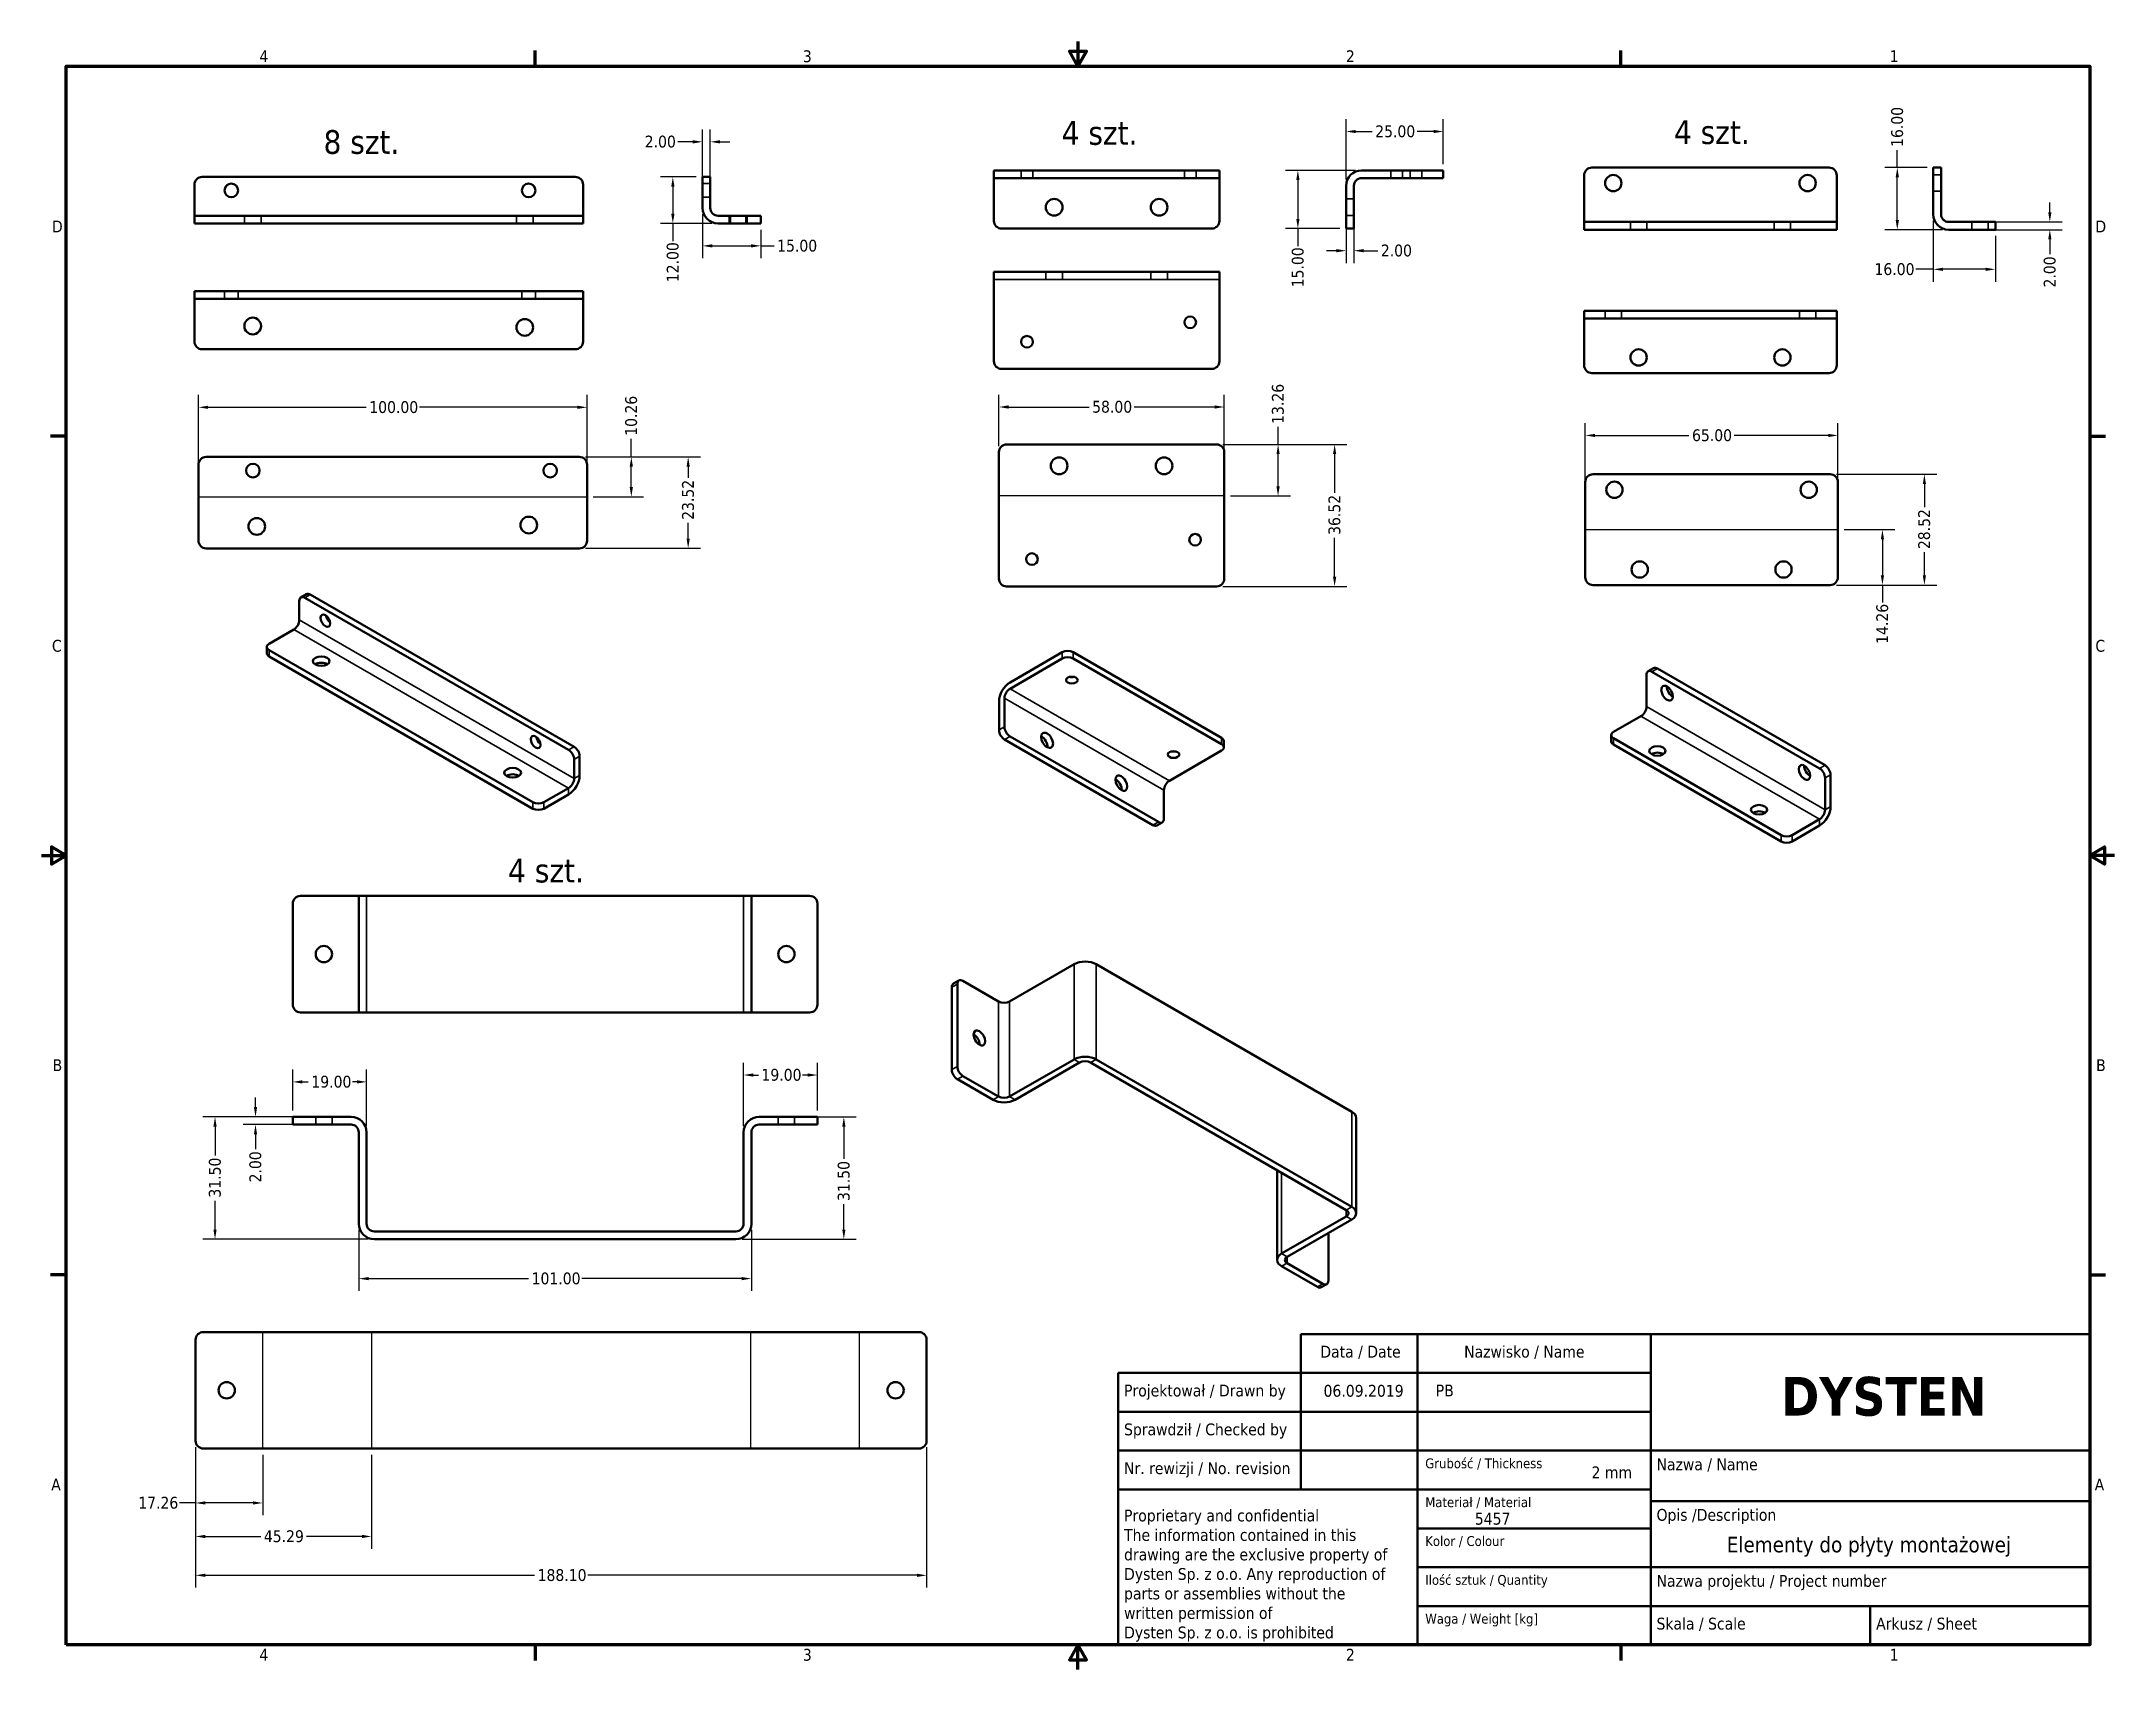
# Model space of a CAD drawing. Header units: millimetres. Extents: x 13 to 546, y 6 to 425.
import ezdxf
from ezdxf.enums import TextEntityAlignment as Align

# ---------------------------------------------------------------- set-up
doc = ezdxf.new("R2010")
doc.units = ezdxf.units.MM
for name, color, linetype, lineweight in [('Linia środkowa zgięcia (ANSI)', 7, 'Continuous', 25), ('Obramowanie (ANSI)', 7, 'Continuous', 70), ('Symbol (ANSI)', 7, 'Continuous', 25), ('Tytuł (ANSI)', 7, 'Continuous', 50), ('Ukryty (ANSI)', 7, 'Continuous', 35), ('Widoczne (ANSI)', 7, 'Continuous', 50), ('Widoczne wąskie (ANSI)', 7, 'Continuous', 35), ('Wymiar (ANSI)', 7, 'Continuous', 25)]:
    doc.layers.add(name, color=color, linetype=linetype, lineweight=lineweight)
doc.styles.add('Styl tekstu42', font='tahoma.ttf')
doc.styles.add('Tekst notatki (ANSI)', font='tahoma.ttf')
doc.dimstyles.new('Domyślne - mm (ANSI)', dxfattribs={"dimtxt": 3.048, "dimasz": 2.5, "dimexe": 3.175, "dimexo": 1.6002, "dimgap": 0.8, "dimtad": 0, "dimtoh": 1, "dimrnd": 1e-08, "dimzin": 4, "dimdsep": 46, "dimtxsty": 'Tekst notatki (ANSI)', "dimcen": 0.09, "dimdle": 10, "dimclrd": 256, "dimclre": 256, "dimclrt": 256, "dimadec": 1, "dimazin": 1, "dimtfac": 1, "dimtofl": 0, "dimtmove": 0, "dimatfit": 3, "dimfxl": 1, "dimtolj": 1, "dimtzin": 4, "dimlwd": -1, "dimlwe": -1, "dimarcsym": 0})

msp = doc.modelspace()

# ---------------------------------------------------------------- texts
at = {"layer": 'Symbol (ANSI)', "char_height": 6.1, "width": 20.01532, "attachment_point": 1, "style": 'Tekst notatki (ANSI)'}
for s, insert in [('\\fTahoma|b0|i0;\\H6.1000;8 szt.', (85.285, 402.613)), ('\\fTahoma|b0|i0;\\H6.1000;4 szt.', (275.198, 404.945)), ('\\fTahoma|b0|i0;\\H6.1000;4 szt.', (432.743, 405.146)), ('\\fTahoma|b0|i0;\\H6.1000;4 szt.', (132.773, 215.067))]:
    msp.add_mtext(s, dxfattribs=dict(at, insert=insert))

# ---------------------------------------------------------------- blocks, each defined once
blk = doc.blocks.new('Ramki Default Border')
at = {"layer": 'Obramowanie (ANSI)'}
for p, q in [((139.7, 419.1), (139.7, 423.16)), ((419.1, 419.1), (419.1, 423.16)), ((19.05, 323.85), (14.99, 323.85)), ((539.75, 323.85), (543.81, 323.85)), ((19.05, 107.95), (14.99, 107.95)), ((539.75, 107.95), (543.81, 107.95)), ((139.7, 12.7), (139.7, 8.64)), ((419.1, 12.7), (419.1, 8.64))]:
    blk.add_line(p, q, dxfattribs=at)
at = {"layer": 'Obramowanie (ANSI)', "flags": 128}
for points in [[(279.4, 425.45), (279.4, 419.1), (277.2, 422.91), (281.6, 422.91), (279.4, 419.1)], [(19.05, 12.7), (19.05, 419.1), (539.75, 419.1), (539.75, 12.7), (19.05, 12.7)], [(12.7, 215.9), (19.05, 215.9), (15.24, 218.1), (15.24, 213.7), (19.05, 215.9)], [(546.1, 215.9), (539.75, 215.9), (543.56, 218.1), (543.56, 213.7), (539.75, 215.9)], [(279.4, 6.35), (279.4, 12.7), (277.2, 8.89), (281.6, 8.89), (279.4, 12.7)]]:
    blk.add_lwpolyline(points, dxfattribs=at)
at = {"layer": 'Obramowanie (ANSI)', "char_height": 3.05, "attachment_point": 7, "style": 'Tekst notatki (ANSI)'}
for s, insert in [('4', (68.79, 420.12)), ('3', (208.6, 420.05)), ('2', (348.33, 420.12)), ('1', (488.26, 420.12)), ('D', (15.39, 376.3)), ('D', (541.17, 376.3)), ('C', (15.39, 268.3)), ('C', (541.17, 268.3)), ('B', (15.58, 160.4)), ('B', (541.36, 160.4)), ('A', (15.21, 52.45)), ('A', (540.99, 52.45)), ('4', (68.79, 8.64)), ('3', (208.6, 8.57)), ('2', (348.33, 8.64)), ('1', (488.26, 8.64))]:
    blk.add_mtext(s, dxfattribs=dict(at, insert=insert))
blk = doc.blocks.new('Tabelki rysunkowe Tabelka new')
at = {"layer": 'Tytuł (ANSI)'}
for p, q in [((529, 115), (326, 115)), ((326, 115), (326, 109)), ((356, 115), (356, 35)), ((416, 115), (416, 35)), ((529, 115), (529, 35)), ((326, 109), (326, 75)), ((279, 35), (279, 105)), ((279, 105), (356, 105)), ((356, 105), (416, 105)), ((356, 95), (279, 95)), ((356, 95), (416, 95)), ((356, 85), (279, 85)), ((356, 85), (416, 85)), ((416, 85), (529, 85)), ((356, 75), (279, 75)), ((356, 75), (416, 75)), ((416, 72), (529, 72)), ((356, 65), (416, 65)), ((356, 55), (416, 55)), ((416, 55), (529, 55)), ((356, 45), (416, 45)), ((416, 45), (529, 45)), ((472.5, 45), (472.5, 35)), ((529, 35), (279, 35))]:
    blk.add_line(p, q, dxfattribs=at)
at = {"layer": 'Tytuł (ANSI)', "style": 'Tekst notatki (ANSI)'}
for s, insert, char_height, attachment_point in [('Nazwisko / Name', (368, 112), 3.048, 1), ('Data / Date', (331, 112), 3.048, 1), ('Projektował / Drawn by', (280.5, 102), 3.048, 1), ('\\fTahoma|b1|i0;\\H10.0000;DYSTEN', (476, 104), 10, 2), ('Sprawdził / Checked by', (280.5, 92), 3.048, 1), ('Nr. rewizji / No. revision', (280.5, 82), 3.048, 1), ('\\fTahoma|b0|i0;\\H2.5400;Grubość / Thickness', (358, 83), 2.54, 1), ('Nazwa / Name', (417.5, 83), 3.048, 1), ('\\fTahoma|b0|i0;\\H2.5400;Materiał / Material', (358, 73), 2.54, 1), ('Opis /Description ', (417.5, 70), 3.048, 1), ('\\fTahoma|b0|i0;\\H2.5400;Kolor / Colour', (358, 63), 2.54, 1), ('\\fTahoma|b0|i0;\\H2.5400;Ilość sztuk / Quantity', (358, 53), 2.54, 1), ('Nazwa projektu / Project number', (417.5, 53), 3.048, 1), ('\\fTahoma|b0|i0;\\H2.5400;Waga / Weight [kg]', (358, 43), 2.54, 1), ('Skala / Scale', (417.5, 42), 3.048, 1), ('Arkusz / Sheet', (474, 42), 3.048, 1)]:
    blk.add_mtext(s, dxfattribs=dict(at, insert=insert, char_height=char_height, attachment_point=attachment_point))
at = {"layer": 'Tytuł (ANSI)', "insert": (280.5, 69.84), "char_height": 3.048, "attachment_point": 1, "line_spacing_factor": 0.987884, "style": 'Tekst notatki (ANSI)'}
blk.add_mtext('Proprietary and confidential\\PThe information contained in this\\Pdrawing are the exclusive property of\\PDysten Sp. z o.o. Any reproduction of\\Pparts or assemblies without the\\Pwritten permission of\\PDysten Sp. z o.o. is prohibited', dxfattribs=at)
at = {"layer": 'Tytuł (ANSI)'}
for tag, p, height, style in [('Data_001', (331.83, 98.89), 3.05, 'Tekst notatki (ANSI)'), ('Projektował_001', (360.69, 98.95), 3.05, 'Tekst notatki (ANSI)'), ('Grubość_materiału_001', (400.78, 77.89), 3.05, 'Tekst notatki (ANSI)'), ('Materiał_001', (370.75, 65.95), 3.05, 'Tekst notatki (ANSI)'), ('Nazwa_części_001', (435.59, 58.82), 4, 'Styl tekstu42')]:
    blk.add_attdef(tag, p, '', height=height, dxfattribs=dict(at, style=style))
at = {"layer": 'Tytuł (ANSI)', "style": 'Tekst notatki (ANSI)'}
for tag, p in [('kiedy_sprawdził', (332, 92)), ('Kto_zatwierdził', (361, 92)), ('Nr_części', (465.47, 80.14)), ('RAL', (395.29, 61)), ('Ilość_sztuk', (401, 51)), ('Nr_projektu', (499.73, 51)), ('Waga', (401, 41))]:
    blk.add_attdef(tag, text='', height=3.05, dxfattribs=at).set_placement(p, align=Align.TOP_LEFT)
blk = doc.blocks.new('*D5')
at = {"layer": 'Defpoints', "color": 0, "transparency": 16777216}
for p in [(175.15, 390.59), (182.79, 390.59), (186.79, 378.59)]:
    blk.add_point(p, dxfattribs=at)
at = {"layer": 'Wymiar (ANSI)', "transparency": 16777216}
for p, q in [((181.19, 390.59), (171.98, 390.59)), ((175.15, 388.09), (175.15, 381.09)), ((185.19, 378.59), (171.98, 378.59)), ((175.15, 378.59), (175.15, 374.07))]:
    blk.add_line(p, q, dxfattribs=at)
for points in [[(174.74, 388.09), (175.57, 388.09), (175.15, 390.59)], [(174.74, 381.09), (175.57, 381.09), (175.15, 378.59)]]:
    blk.add_solid(points, dxfattribs=at)
at = {"layer": 'Wymiar (ANSI)', "transparency": 16777216, "insert": (173.57, 363.48), "char_height": 3.048, "attachment_point": 1, "rotation": 90, "style": 'Tekst notatki (ANSI)'}
blk.add_mtext('\\A1;12.00', dxfattribs=at)
blk = doc.blocks.new('*D6')
at = {"layer": 'Defpoints', "color": 0, "transparency": 16777216}
for p in [(182.79, 382.59), (197.79, 378.59), (197.79, 372.83)]:
    blk.add_point(p, dxfattribs=at)
at = {"layer": 'Wymiar (ANSI)', "transparency": 16777216}
for p, q in [((182.79, 380.99), (182.79, 369.65)), ((197.79, 376.99), (197.79, 369.65)), ((185.29, 372.83), (195.29, 372.83)), ((197.79, 372.83), (201.19, 372.83))]:
    blk.add_line(p, q, dxfattribs=at)
for points in [[(185.29, 373.24), (185.29, 372.41), (182.79, 372.83)], [(195.29, 373.24), (195.29, 372.41), (197.79, 372.83)]]:
    blk.add_solid(points, dxfattribs=at)
at = {"layer": 'Wymiar (ANSI)', "transparency": 16777216, "insert": (201.99, 374.41), "char_height": 3.048, "attachment_point": 1, "style": 'Tekst notatki (ANSI)'}
blk.add_mtext('\\A1;15.00', dxfattribs=at)
blk = doc.blocks.new('*D7')
at = {"layer": 'Defpoints', "color": 0, "transparency": 16777216}
for p in [(184.79, 399.61), (182.79, 388.59), (184.79, 388.59)]:
    blk.add_point(p, dxfattribs=at)
at = {"layer": 'Wymiar (ANSI)', "transparency": 16777216}
for p, q in [((182.79, 390.19), (182.79, 402.79)), ((184.79, 390.19), (184.79, 402.79)), ((180.29, 399.61), (176.46, 399.61)), ((187.29, 399.61), (189.79, 399.61))]:
    blk.add_line(p, q, dxfattribs=at)
for points in [[(180.29, 400.03), (180.29, 399.19), (182.79, 399.61)], [(187.29, 400.03), (187.29, 399.19), (184.79, 399.61)]]:
    blk.add_solid(points, dxfattribs=at)
at = {"layer": 'Wymiar (ANSI)', "transparency": 16777216, "insert": (167.92, 401.2), "char_height": 3.048, "attachment_point": 1, "style": 'Tekst notatki (ANSI)'}
blk.add_mtext('\\A1;2.00', dxfattribs=at)
blk = doc.blocks.new('*D8')
at = {"layer": 'Defpoints', "color": 0, "transparency": 16777216}
for p in [(153.09, 331.27), (53.09, 305.97), (153.09, 305.97)]:
    blk.add_point(p, dxfattribs=at)
at = {"layer": 'Wymiar (ANSI)', "transparency": 16777216}
for p, q in [((53.09, 307.57), (53.09, 334.45)), ((55.59, 331.27), (96.25, 331.27)), ((150.59, 331.27), (109.93, 331.27)), ((153.09, 307.57), (153.09, 334.45))]:
    blk.add_line(p, q, dxfattribs=at)
for points in [[(55.59, 331.69), (55.59, 330.86), (53.09, 331.27)], [(150.59, 331.69), (150.59, 330.86), (153.09, 331.27)]]:
    blk.add_solid(points, dxfattribs=at)
at = {"layer": 'Wymiar (ANSI)', "transparency": 16777216, "insert": (97.05, 332.86), "char_height": 3.048, "attachment_point": 1, "style": 'Tekst notatki (ANSI)'}
blk.add_mtext('\\A1;100.00', dxfattribs=at)
blk = doc.blocks.new('*D9')
at = {"layer": 'Defpoints', "color": 0, "transparency": 16777216}
for p in [(151.09, 318.49), (151.09, 294.97), (179.09, 294.97)]:
    blk.add_point(p, dxfattribs=at)
at = {"layer": 'Wymiar (ANSI)', "transparency": 16777216}
for p, q in [((152.69, 318.49), (182.27, 318.49)), ((179.09, 315.99), (179.09, 313.11)), ((179.09, 297.47), (179.09, 301.5)), ((152.69, 294.97), (182.27, 294.97))]:
    blk.add_line(p, q, dxfattribs=at)
for points in [[(178.68, 315.99), (179.51, 315.99), (179.09, 318.49)], [(178.68, 297.47), (179.51, 297.47), (179.09, 294.97)]]:
    blk.add_solid(points, dxfattribs=at)
at = {"layer": 'Wymiar (ANSI)', "transparency": 16777216, "insert": (177.51, 302.3), "char_height": 3.048, "attachment_point": 1, "rotation": 90, "style": 'Tekst notatki (ANSI)'}
blk.add_mtext('\\A1;23.52', dxfattribs=at)
blk = doc.blocks.new('*D10')
at = {"layer": 'Defpoints', "color": 0, "transparency": 16777216}
for p in [(151.09, 318.49), (164.47, 318.49), (153.09, 308.23)]:
    blk.add_point(p, dxfattribs=at)
at = {"layer": 'Wymiar (ANSI)', "transparency": 16777216}
for p, q in [((164.47, 318.49), (164.47, 323.14)), ((152.69, 318.49), (167.64, 318.49)), ((164.47, 310.73), (164.47, 315.99)), ((154.69, 308.23), (167.64, 308.23))]:
    blk.add_line(p, q, dxfattribs=at)
for points in [[(164.05, 315.99), (164.88, 315.99), (164.47, 318.49)], [(164.05, 310.73), (164.88, 310.73), (164.47, 308.23)]]:
    blk.add_solid(points, dxfattribs=at)
at = {"layer": 'Wymiar (ANSI)', "transparency": 16777216, "insert": (162.88, 323.94), "char_height": 3.048, "attachment_point": 1, "rotation": 90, "style": 'Tekst notatki (ANSI)'}
blk.add_mtext('\\A1;10.26', dxfattribs=at)
blk = doc.blocks.new('*D11')
at = {"layer": 'Defpoints', "color": 0, "transparency": 16777216}
for p in [(317.04, 331.35), (259.04, 319.71), (317.04, 306.18)]:
    blk.add_point(p, dxfattribs=at)
at = {"layer": 'Wymiar (ANSI)', "transparency": 16777216}
for p, q in [((259.04, 321.31), (259.04, 334.52)), ((261.54, 331.35), (282.24, 331.35)), ((314.54, 331.35), (293.84, 331.35)), ((317.04, 307.78), (317.04, 334.52))]:
    blk.add_line(p, q, dxfattribs=at)
for points in [[(261.54, 331.77), (261.54, 330.93), (259.04, 331.35)], [(314.54, 331.77), (314.54, 330.93), (317.04, 331.35)]]:
    blk.add_solid(points, dxfattribs=at)
at = {"layer": 'Wymiar (ANSI)', "transparency": 16777216, "insert": (283.04, 332.94), "char_height": 3.048, "attachment_point": 1, "style": 'Tekst notatki (ANSI)'}
blk.add_mtext('\\A1;58.00', dxfattribs=at)
blk = doc.blocks.new('*D12')
at = {"layer": 'Defpoints', "color": 0, "transparency": 16777216}
for p in [(315.04, 321.71), (315.04, 285.18), (345.43, 285.18)]:
    blk.add_point(p, dxfattribs=at)
at = {"layer": 'Wymiar (ANSI)', "transparency": 16777216}
for p, q in [((316.64, 321.71), (348.6, 321.71)), ((345.43, 319.21), (345.43, 309.27)), ((345.43, 287.68), (345.43, 297.63)), ((316.64, 285.18), (348.6, 285.18))]:
    blk.add_line(p, q, dxfattribs=at)
for points in [[(345.01, 319.21), (345.85, 319.21), (345.43, 321.71)], [(345.01, 287.68), (345.85, 287.68), (345.43, 285.18)]]:
    blk.add_solid(points, dxfattribs=at)
at = {"layer": 'Wymiar (ANSI)', "transparency": 16777216, "insert": (343.84, 298.43), "char_height": 3.048, "attachment_point": 1, "rotation": 90, "style": 'Tekst notatki (ANSI)'}
blk.add_mtext('\\A1;36.52', dxfattribs=at)
blk = doc.blocks.new('*D13')
at = {"layer": 'Defpoints', "color": 0, "transparency": 16777216}
for p in [(315.04, 321.71), (317.04, 308.45), (330.88, 308.45)]:
    blk.add_point(p, dxfattribs=at)
at = {"layer": 'Wymiar (ANSI)', "transparency": 16777216}
for p, q in [((330.88, 321.71), (330.88, 326.21)), ((316.64, 321.71), (334.06, 321.71)), ((330.88, 310.95), (330.88, 319.21)), ((318.64, 308.45), (334.06, 308.45))]:
    blk.add_line(p, q, dxfattribs=at)
for points in [[(330.46, 319.21), (331.3, 319.21), (330.88, 321.71)], [(330.46, 310.95), (331.3, 310.95), (330.88, 308.45)]]:
    blk.add_solid(points, dxfattribs=at)
at = {"layer": 'Wymiar (ANSI)', "transparency": 16777216, "insert": (329.29, 327.01), "char_height": 3.048, "attachment_point": 1, "rotation": 90, "style": 'Tekst notatki (ANSI)'}
blk.add_mtext('\\A1;13.26', dxfattribs=at)
blk = doc.blocks.new('*D14')
at = {"layer": 'Defpoints', "color": 0, "transparency": 16777216}
for p in [(335.97, 392.27), (352.38, 392.27), (348.38, 377.27)]:
    blk.add_point(p, dxfattribs=at)
at = {"layer": 'Wymiar (ANSI)', "transparency": 16777216}
for p, q in [((350.78, 392.27), (332.8, 392.27)), ((335.97, 389.77), (335.97, 379.77)), ((346.78, 377.27), (332.8, 377.27)), ((335.97, 377.27), (335.97, 372.75))]:
    blk.add_line(p, q, dxfattribs=at)
for points in [[(335.56, 389.77), (336.39, 389.77), (335.97, 392.27)], [(335.56, 379.77), (336.39, 379.77), (335.97, 377.27)]]:
    blk.add_solid(points, dxfattribs=at)
at = {"layer": 'Wymiar (ANSI)', "transparency": 16777216, "insert": (334.39, 362.16), "char_height": 3.048, "attachment_point": 1, "rotation": 90, "style": 'Tekst notatki (ANSI)'}
blk.add_mtext('\\A1;15.00', dxfattribs=at)
blk = doc.blocks.new('*D15')
at = {"layer": 'Defpoints', "color": 0, "transparency": 16777216}
for p in [(373.38, 402.27), (373.38, 392.27), (348.38, 388.27)]:
    blk.add_point(p, dxfattribs=at)
at = {"layer": 'Wymiar (ANSI)', "transparency": 16777216}
for p, q in [((348.38, 389.87), (348.38, 405.44)), ((373.38, 393.87), (373.38, 405.44)), ((350.88, 402.27), (355.07, 402.27)), ((370.88, 402.27), (366.7, 402.27))]:
    blk.add_line(p, q, dxfattribs=at)
for points in [[(350.88, 402.68), (350.88, 401.85), (348.38, 402.27)], [(370.88, 402.68), (370.88, 401.85), (373.38, 402.27)]]:
    blk.add_solid(points, dxfattribs=at)
at = {"layer": 'Wymiar (ANSI)', "transparency": 16777216, "insert": (355.87, 403.85), "char_height": 3.048, "attachment_point": 1, "style": 'Tekst notatki (ANSI)'}
blk.add_mtext('\\A1;25.00', dxfattribs=at)
blk = doc.blocks.new('*D16')
at = {"layer": 'Defpoints', "color": 0, "transparency": 16777216}
for p in [(348.38, 379.27), (350.38, 379.27), (350.38, 371.59)]:
    blk.add_point(p, dxfattribs=at)
at = {"layer": 'Wymiar (ANSI)', "transparency": 16777216}
for p, q in [((348.38, 377.67), (348.38, 368.41)), ((350.38, 377.67), (350.38, 368.41)), ((345.88, 371.59), (343.38, 371.59)), ((352.88, 371.59), (356.52, 371.59))]:
    blk.add_line(p, q, dxfattribs=at)
for points in [[(345.88, 372), (345.88, 371.17), (348.38, 371.59)], [(352.88, 372), (352.88, 371.17), (350.38, 371.59)]]:
    blk.add_solid(points, dxfattribs=at)
at = {"layer": 'Wymiar (ANSI)', "transparency": 16777216, "insert": (357.32, 373.17), "char_height": 3.048, "attachment_point": 1, "style": 'Tekst notatki (ANSI)'}
blk.add_mtext('\\A1;2.00', dxfattribs=at)
blk = doc.blocks.new('*D17')
at = {"layer": 'Defpoints', "color": 0, "transparency": 16777216}
for p in [(52.36, 65.23), (240.45, 65.23), (240.45, 30.61)]:
    blk.add_point(p, dxfattribs=at)
at = {"layer": 'Wymiar (ANSI)', "transparency": 16777216}
for p, q in [((52.36, 63.63), (52.36, 27.43)), ((240.45, 63.63), (240.45, 27.43)), ((54.86, 30.61), (139.56, 30.61)), ((237.95, 30.61), (153.24, 30.61))]:
    blk.add_line(p, q, dxfattribs=at)
for points in [[(54.86, 31.03), (54.86, 30.19), (52.36, 30.61)], [(237.95, 31.03), (237.95, 30.19), (240.45, 30.61)]]:
    blk.add_solid(points, dxfattribs=at)
at = {"layer": 'Wymiar (ANSI)', "transparency": 16777216, "insert": (140.36, 32.2), "char_height": 3.048, "attachment_point": 1, "style": 'Tekst notatki (ANSI)'}
blk.add_mtext('\\A1;188.10', dxfattribs=at)
blk = doc.blocks.new('*D18')
at = {"layer": 'Defpoints', "color": 0, "transparency": 16777216}
for p in [(52.36, 65.23), (69.62, 63.23), (69.62, 49.23)]:
    blk.add_point(p, dxfattribs=at)
at = {"layer": 'Wymiar (ANSI)', "transparency": 16777216}
for p, q in [((52.36, 63.63), (52.36, 46.06)), ((69.62, 61.63), (69.62, 46.06)), ((52.36, 49.23), (48.22, 49.23)), ((67.12, 49.23), (54.86, 49.23))]:
    blk.add_line(p, q, dxfattribs=at)
for points in [[(54.86, 49.65), (54.86, 48.82), (52.36, 49.23)], [(67.12, 49.65), (67.12, 48.82), (69.62, 49.23)]]:
    blk.add_solid(points, dxfattribs=at)
at = {"layer": 'Wymiar (ANSI)', "transparency": 16777216, "insert": (37.6, 50.82), "char_height": 3.048, "attachment_point": 1, "style": 'Tekst notatki (ANSI)'}
blk.add_mtext('\\A1;17.26', dxfattribs=at)
blk = doc.blocks.new('*D19')
at = {"layer": 'Defpoints', "color": 0, "transparency": 16777216}
for p in [(52.36, 65.23), (97.64, 63.23), (97.64, 40.61)]:
    blk.add_point(p, dxfattribs=at)
at = {"layer": 'Wymiar (ANSI)', "transparency": 16777216}
for p, q in [((52.36, 63.63), (52.36, 37.43)), ((97.64, 61.63), (97.64, 37.43)), ((54.86, 40.61), (69.12, 40.61)), ((95.14, 40.61), (80.88, 40.61))]:
    blk.add_line(p, q, dxfattribs=at)
for points in [[(54.86, 41.03), (54.86, 40.19), (52.36, 40.61)], [(95.14, 41.03), (95.14, 40.19), (97.64, 40.61)]]:
    blk.add_solid(points, dxfattribs=at)
at = {"layer": 'Wymiar (ANSI)', "transparency": 16777216, "insert": (69.92, 42.2), "char_height": 3.048, "attachment_point": 1, "style": 'Tekst notatki (ANSI)'}
blk.add_mtext('\\A1;45.29', dxfattribs=at)
blk = doc.blocks.new('*D20')
at = {"layer": 'Defpoints', "color": 0, "transparency": 16777216}
for p in [(96.36, 157.62), (77.36, 148.62), (96.36, 144.62)]:
    blk.add_point(p, dxfattribs=at)
at = {"layer": 'Wymiar (ANSI)', "transparency": 16777216}
for p, q in [((77.36, 150.22), (77.36, 160.8)), ((96.36, 146.22), (96.36, 160.8)), ((79.86, 157.62), (81.35, 157.62)), ((93.86, 157.62), (92.74, 157.62))]:
    blk.add_line(p, q, dxfattribs=at)
for points in [[(79.86, 158.04), (79.86, 157.21), (77.36, 157.62)], [(93.86, 158.04), (93.86, 157.21), (96.36, 157.62)]]:
    blk.add_solid(points, dxfattribs=at)
at = {"layer": 'Wymiar (ANSI)', "transparency": 16777216, "insert": (82.15, 159.21), "char_height": 3.048, "attachment_point": 1, "style": 'Tekst notatki (ANSI)'}
blk.add_mtext('\\A1;19.00', dxfattribs=at)
blk = doc.blocks.new('*D21')
at = {"layer": 'Defpoints', "color": 0, "transparency": 16777216}
for p in [(79.36, 148.62), (57.36, 117.12), (98.36, 117.12)]:
    blk.add_point(p, dxfattribs=at)
at = {"layer": 'Wymiar (ANSI)', "transparency": 16777216}
for p, q in [((77.76, 148.62), (54.18, 148.62)), ((57.36, 146.12), (57.36, 138.7)), ((57.36, 119.62), (57.36, 127.04)), ((96.76, 117.12), (54.18, 117.12))]:
    blk.add_line(p, q, dxfattribs=at)
for points in [[(56.94, 146.12), (57.77, 146.12), (57.36, 148.62)], [(56.94, 119.62), (57.77, 119.62), (57.36, 117.12)]]:
    blk.add_solid(points, dxfattribs=at)
at = {"layer": 'Wymiar (ANSI)', "transparency": 16777216, "insert": (55.77, 127.84), "char_height": 3.048, "attachment_point": 1, "rotation": 90, "style": 'Tekst notatki (ANSI)'}
blk.add_mtext('\\A1;31.50', dxfattribs=at)
blk = doc.blocks.new('*D22')
at = {"layer": 'Defpoints', "color": 0, "transparency": 16777216}
for p in [(94.36, 121.12), (195.36, 121.12), (195.36, 106.98)]:
    blk.add_point(p, dxfattribs=at)
at = {"layer": 'Wymiar (ANSI)', "transparency": 16777216}
for p, q in [((94.36, 119.52), (94.36, 103.81)), ((195.36, 119.52), (195.36, 103.81)), ((96.86, 106.98), (138.02, 106.98)), ((192.86, 106.98), (151.7, 106.98))]:
    blk.add_line(p, q, dxfattribs=at)
for points in [[(96.86, 107.4), (96.86, 106.57), (94.36, 106.98)], [(192.86, 107.4), (192.86, 106.57), (195.36, 106.98)]]:
    blk.add_solid(points, dxfattribs=at)
at = {"layer": 'Wymiar (ANSI)', "transparency": 16777216, "insert": (138.82, 108.57), "char_height": 3.048, "attachment_point": 1, "style": 'Tekst notatki (ANSI)'}
blk.add_mtext('\\A1;101.00', dxfattribs=at)
blk = doc.blocks.new('*D23')
at = {"layer": 'Defpoints', "color": 0, "transparency": 16777216}
for p in [(210.36, 148.62), (219.15, 148.62), (191.36, 117.12)]:
    blk.add_point(p, dxfattribs=at)
at = {"layer": 'Wymiar (ANSI)', "transparency": 16777216}
for p, q in [((211.96, 148.62), (222.33, 148.62)), ((219.15, 146.12), (219.15, 137.81)), ((219.15, 119.62), (219.15, 126.16)), ((192.96, 117.12), (222.33, 117.12))]:
    blk.add_line(p, q, dxfattribs=at)
for points in [[(218.74, 146.12), (219.57, 146.12), (219.15, 148.62)], [(218.74, 119.62), (219.57, 119.62), (219.15, 117.12)]]:
    blk.add_solid(points, dxfattribs=at)
at = {"layer": 'Wymiar (ANSI)', "transparency": 16777216, "insert": (217.57, 126.96), "char_height": 3.048, "attachment_point": 1, "rotation": 90, "style": 'Tekst notatki (ANSI)'}
blk.add_mtext('\\A1;31.50', dxfattribs=at)
blk = doc.blocks.new('*D24')
at = {"layer": 'Defpoints', "color": 0, "transparency": 16777216}
for p in [(193.36, 159.39), (193.36, 144.62), (212.36, 148.62)]:
    blk.add_point(p, dxfattribs=at)
at = {"layer": 'Wymiar (ANSI)', "transparency": 16777216}
for p, q in [((193.36, 146.22), (193.36, 162.57)), ((212.36, 150.22), (212.36, 162.57)), ((195.86, 159.39), (197.16, 159.39)), ((209.86, 159.39), (208.55, 159.39))]:
    blk.add_line(p, q, dxfattribs=at)
for points in [[(195.86, 159.81), (195.86, 158.97), (193.36, 159.39)], [(209.86, 159.81), (209.86, 158.97), (212.36, 159.39)]]:
    blk.add_solid(points, dxfattribs=at)
at = {"layer": 'Wymiar (ANSI)', "transparency": 16777216, "insert": (197.96, 160.98), "char_height": 3.048, "attachment_point": 1, "style": 'Tekst notatki (ANSI)'}
blk.add_mtext('\\A1;19.00', dxfattribs=at)
blk = doc.blocks.new('*D25')
at = {"layer": 'Defpoints', "color": 0, "transparency": 16777216}
for p in [(67.78, 148.62), (79.36, 148.62), (79.36, 146.62)]:
    blk.add_point(p, dxfattribs=at)
at = {"layer": 'Wymiar (ANSI)', "transparency": 16777216}
for p, q in [((67.78, 151.12), (67.78, 153.62)), ((77.76, 148.62), (64.6, 148.62)), ((77.76, 146.62), (64.6, 146.62)), ((67.78, 144.12), (67.78, 140.29))]:
    blk.add_line(p, q, dxfattribs=at)
for points in [[(67.36, 151.12), (68.19, 151.12), (67.78, 148.62)], [(67.36, 144.12), (68.19, 144.12), (67.78, 146.62)]]:
    blk.add_solid(points, dxfattribs=at)
at = {"layer": 'Wymiar (ANSI)', "transparency": 16777216, "insert": (66.19, 131.75), "char_height": 3.048, "attachment_point": 1, "rotation": 90, "style": 'Tekst notatki (ANSI)'}
blk.add_mtext('\\A1;2.00', dxfattribs=at)
blk = doc.blocks.new('*D26')
at = {"layer": 'Defpoints', "color": 0, "transparency": 16777216}
for p in [(474.93, 324.03), (409.93, 297.52), (474.93, 297.52)]:
    blk.add_point(p, dxfattribs=at)
at = {"layer": 'Wymiar (ANSI)', "transparency": 16777216}
for p, q in [((409.93, 299.12), (409.93, 327.2)), ((474.93, 299.12), (474.93, 327.2)), ((412.43, 324.03), (436.59, 324.03)), ((472.43, 324.03), (448.26, 324.03))]:
    blk.add_line(p, q, dxfattribs=at)
for points in [[(412.43, 324.44), (412.43, 323.61), (409.93, 324.03)], [(472.43, 324.44), (472.43, 323.61), (474.93, 324.03)]]:
    blk.add_solid(points, dxfattribs=at)
at = {"layer": 'Wymiar (ANSI)', "transparency": 16777216, "insert": (437.39, 325.61), "char_height": 3.048, "attachment_point": 1, "style": 'Tekst notatki (ANSI)'}
blk.add_mtext('\\A1;65.00', dxfattribs=at)
blk = doc.blocks.new('*D27')
at = {"layer": 'Defpoints', "color": 0, "transparency": 16777216}
for p in [(472.93, 314.04), (472.93, 285.52), (497.17, 285.52)]:
    blk.add_point(p, dxfattribs=at)
at = {"layer": 'Wymiar (ANSI)', "transparency": 16777216}
for p, q in [((474.53, 314.04), (500.35, 314.04)), ((497.17, 311.54), (497.17, 305.59)), ((497.17, 288.02), (497.17, 293.97)), ((474.53, 285.52), (500.35, 285.52))]:
    blk.add_line(p, q, dxfattribs=at)
for points in [[(496.76, 311.54), (497.59, 311.54), (497.17, 314.04)], [(496.76, 288.02), (497.59, 288.02), (497.17, 285.52)]]:
    blk.add_solid(points, dxfattribs=at)
at = {"layer": 'Wymiar (ANSI)', "transparency": 16777216, "insert": (495.58, 294.77), "char_height": 3.048, "attachment_point": 1, "rotation": 90, "style": 'Tekst notatki (ANSI)'}
blk.add_mtext('\\A1;28.52', dxfattribs=at)
blk = doc.blocks.new('*D28')
at = {"layer": 'Defpoints', "color": 0, "transparency": 16777216}
for p in [(474.93, 299.78), (486.38, 299.78), (472.93, 285.52)]:
    blk.add_point(p, dxfattribs=at)
at = {"layer": 'Wymiar (ANSI)', "transparency": 16777216}
for p, q in [((476.53, 299.78), (489.55, 299.78)), ((486.38, 297.28), (486.38, 288.02)), ((474.53, 285.52), (489.55, 285.52)), ((486.38, 285.52), (486.38, 281.02))]:
    blk.add_line(p, q, dxfattribs=at)
for points in [[(485.96, 297.28), (486.8, 297.28), (486.38, 299.78)], [(485.96, 288.02), (486.8, 288.02), (486.38, 285.52)]]:
    blk.add_solid(points, dxfattribs=at)
at = {"layer": 'Wymiar (ANSI)', "transparency": 16777216, "insert": (484.79, 270.39), "char_height": 3.048, "attachment_point": 1, "rotation": 90, "style": 'Tekst notatki (ANSI)'}
blk.add_mtext('\\A1;14.26', dxfattribs=at)
blk = doc.blocks.new('*D29')
at = {"layer": 'Defpoints', "color": 0, "transparency": 16777216}
for p in [(499.45, 392.98), (490.21, 376.98), (503.45, 376.98)]:
    blk.add_point(p, dxfattribs=at)
at = {"layer": 'Wymiar (ANSI)', "transparency": 16777216}
for p, q in [((490.21, 392.98), (490.21, 397.5)), ((497.85, 392.98), (487.03, 392.98)), ((490.21, 379.48), (490.21, 390.48)), ((501.85, 376.98), (487.03, 376.98))]:
    blk.add_line(p, q, dxfattribs=at)
for points in [[(489.79, 390.48), (490.62, 390.48), (490.21, 392.98)], [(489.79, 379.48), (490.62, 379.48), (490.21, 376.98)]]:
    blk.add_solid(points, dxfattribs=at)
at = {"layer": 'Wymiar (ANSI)', "transparency": 16777216, "insert": (488.62, 398.3), "char_height": 3.048, "attachment_point": 1, "rotation": 90, "style": 'Tekst notatki (ANSI)'}
blk.add_mtext('\\A1;16.00', dxfattribs=at)
blk = doc.blocks.new('*D30')
at = {"layer": 'Defpoints', "color": 0, "transparency": 16777216}
for p in [(499.45, 380.98), (515.45, 376.98), (515.45, 366.79)]:
    blk.add_point(p, dxfattribs=at)
at = {"layer": 'Wymiar (ANSI)', "transparency": 16777216}
for p, q in [((499.45, 379.38), (499.45, 363.61)), ((515.45, 375.38), (515.45, 363.61)), ((499.45, 366.79), (494.94, 366.79)), ((512.95, 366.79), (501.95, 366.79))]:
    blk.add_line(p, q, dxfattribs=at)
for points in [[(501.95, 367.2), (501.95, 366.37), (499.45, 366.79)], [(512.95, 367.2), (512.95, 366.37), (515.45, 366.79)]]:
    blk.add_solid(points, dxfattribs=at)
at = {"layer": 'Wymiar (ANSI)', "transparency": 16777216, "insert": (484.34, 368.37), "char_height": 3.048, "attachment_point": 1, "style": 'Tekst notatki (ANSI)'}
blk.add_mtext('\\A1;16.00', dxfattribs=at)
blk = doc.blocks.new('*D31')
at = {"layer": 'Defpoints', "color": 0, "transparency": 16777216}
for p in [(513.45, 378.98), (529.45, 378.98), (513.45, 376.98)]:
    blk.add_point(p, dxfattribs=at)
at = {"layer": 'Wymiar (ANSI)', "transparency": 16777216}
for p, q in [((515.05, 378.98), (532.63, 378.98)), ((529.45, 381.48), (529.45, 383.98)), ((515.05, 376.98), (532.63, 376.98)), ((529.45, 374.48), (529.45, 370.65))]:
    blk.add_line(p, q, dxfattribs=at)
for points in [[(529.04, 381.48), (529.87, 381.48), (529.45, 378.98)], [(529.04, 374.48), (529.87, 374.48), (529.45, 376.98)]]:
    blk.add_solid(points, dxfattribs=at)
at = {"layer": 'Wymiar (ANSI)', "transparency": 16777216, "insert": (527.87, 362.11), "char_height": 3.048, "attachment_point": 1, "rotation": 90, "style": 'Tekst notatki (ANSI)'}
blk.add_mtext('\\A1;2.00', dxfattribs=at)

# ---------------------------------------------------------------- dimensions: what is measured, and where the dimension line sits
at = {"layer": 'Wymiar (ANSI)'}
for base, p1, p2, override, picture, middle in [((373.383, 402.266), (348.383, 388.266), (373.383, 392.266), {"dimgap": 0.8, "dimtoh": 0, "dimdec": 2, "dimtol": 0, "dimlim": 0, "dimtp": 0, "dimtm": 0, "dimtdec": 2, "dimatfit": 1}, '*D15', (360.883, 402.266)), ((184.791, 399.61), (182.791, 388.591), (184.791, 388.591), {"dimgap": 0.8, "dimtoh": 0, "dimdec": 2, "dimtol": 0, "dimlim": 0, "dimtp": 0, "dimtm": 0, "dimtdec": 2, "dimatfit": 1}, '*D7', (171.793, 399.61)), ((197.791, 372.826), (182.791, 382.591), (197.791, 378.591), {"dimgap": 0.8, "dimtoh": 0, "dimdec": 2, "dimtol": 0, "dimlim": 0, "dimtp": 0, "dimtm": 0, "dimtdec": 2, "dimatfit": 2}, '*D6', (206.881, 372.826)), ((350.383, 371.587), (348.383, 379.266), (350.383, 379.266), {"dimgap": 0.8, "dimtoh": 0, "dimdec": 2, "dimtol": 0, "dimlim": 0, "dimtp": 0, "dimtm": 0, "dimtdec": 2, "dimatfit": 1}, '*D16', (361.189, 371.587))]:
    dim = msp.add_linear_dim(base=base, p1=p1, p2=p2, dimstyle='Domyślne - mm (ANSI)', override=override, dxfattribs=at)
    dim.commit()
    dim.dimension.update_dxf_attribs({"geometry": picture, "text_midpoint": middle, "dimtype": 160})
for base, p1, p2, angle, override, picture, middle in [((490.207, 376.978), (499.454, 392.978), (503.454, 376.978), 90, {"dimgap": 0.8, "dimtoh": 0, "dimdec": 2, "dimtol": 0, "dimlim": 0, "dimtp": 0, "dimtm": 0, "dimtdec": 2, "dimatfit": 2}, '*D29', (490.207, 403.192)), ((175.153, 390.591), (186.791, 378.591), (182.791, 390.591), 90, {"dimgap": 0.8, "dimtoh": 0, "dimdec": 2, "dimtol": 0, "dimlim": 0, "dimtp": 0, "dimtm": 0, "dimtdec": 2, "dimatfit": 2}, '*D5', (175.153, 368.377)), ((335.974, 392.266), (348.383, 377.266), (352.383, 392.266), 270, {"dimgap": 0.8, "dimtoh": 0, "dimdec": 2, "dimtol": 0, "dimlim": 0, "dimtp": 0, "dimtm": 0, "dimtdec": 2, "dimatfit": 2}, '*D14', (335.974, 367.052)), ((515.454, 366.787), (499.454, 380.978), (515.454, 376.978), 180, {"dimgap": 0.8, "dimtoh": 0, "dimdec": 2, "dimtol": 0, "dimlim": 0, "dimtp": 0, "dimtm": 0, "dimtdec": 2, "dimatfit": 2}, '*D30', (489.24, 366.787)), ((529.454, 378.978), (513.454, 376.978), (513.454, 378.978), 90, {"dimgap": 0.8, "dimtoh": 0, "dimdec": 2, "dimtol": 0, "dimlim": 0, "dimtp": 0, "dimtm": 0, "dimtdec": 2, "dimatfit": 1}, '*D31', (529.454, 365.98)), ((330.881, 308.445), (315.041, 321.707), (317.041, 308.445), 90, {"dimgap": 0.8, "dimtoh": 0, "dimdec": 2, "dimtol": 0, "dimlim": 0, "dimtp": 0, "dimtm": 0, "dimtdec": 2, "dimatfit": 2}, '*D13', (330.881, 331.921)), ((153.093, 331.272), (53.093, 305.968), (153.093, 305.968), 180, {"dimgap": 0.8, "dimtoh": 0, "dimdec": 2, "dimtol": 0, "dimlim": 0, "dimtp": 0, "dimtm": 0, "dimtdec": 2, "dimatfit": 1}, '*D8', (103.093, 331.272)), ((164.468, 318.492), (153.093, 308.23), (151.093, 318.492), 270, {"dimgap": 0.8, "dimtoh": 0, "dimdec": 2, "dimtol": 0, "dimlim": 0, "dimtp": 0, "dimtm": 0, "dimtdec": 2, "dimatfit": 2}, '*D10', (164.468, 328.857)), ((317.041, 331.349), (259.041, 319.707), (317.041, 306.183), 180, {"dimgap": 0.8, "dimtoh": 0, "dimdec": 2, "dimtol": 0, "dimlim": 0, "dimtp": 0, "dimtm": 0, "dimtdec": 2, "dimatfit": 1}, '*D11', (288.041, 331.349)), ((474.925, 324.026), (409.925, 297.519), (474.925, 297.519), 180, {"dimgap": 0.8, "dimtoh": 0, "dimdec": 2, "dimtol": 0, "dimlim": 0, "dimtp": 0, "dimtm": 0, "dimtdec": 2, "dimatfit": 1}, '*D26', (442.425, 324.026)), ((345.429, 285.183), (315.041, 321.707), (315.041, 285.183), 270, {"dimgap": 0.8, "dimtoh": 0, "dimdec": 2, "dimtol": 0, "dimlim": 0, "dimtp": 0, "dimtm": 0, "dimtdec": 2, "dimatfit": 1}, '*D12', (345.429, 303.445)), ((179.093, 294.968), (151.093, 318.492), (151.093, 294.968), 270, {"dimgap": 0.8, "dimtoh": 0, "dimdec": 2, "dimtol": 0, "dimlim": 0, "dimtp": 0, "dimtm": 0, "dimtdec": 2, "dimatfit": 1}, '*D9', (179.093, 307.304)), ((497.172, 285.519), (472.925, 314.043), (472.925, 285.519), 270, {"dimgap": 0.8, "dimtoh": 0, "dimdec": 2, "dimtol": 0, "dimlim": 0, "dimtp": 0, "dimtm": 0, "dimtdec": 2, "dimatfit": 1}, '*D27', (497.172, 299.781)), ((486.38, 299.781), (472.925, 285.519), (474.925, 299.781), 270, {"dimgap": 0.8, "dimtoh": 0, "dimdec": 2, "dimtol": 0, "dimlim": 0, "dimtp": 0, "dimtm": 0, "dimtdec": 2, "dimatfit": 2}, '*D28', (486.38, 275.306)), ((96.356, 157.622), (77.356, 148.622), (96.356, 144.622), 180, {"dimgap": 0.8, "dimtoh": 0, "dimdec": 2, "dimtol": 0, "dimlim": 0, "dimtp": 0, "dimtm": 0, "dimtdec": 2, "dimatfit": 1}, '*D20', (87.047, 157.622)), ((193.356, 159.391), (212.356, 148.622), (193.356, 144.622), 180, {"dimgap": 0.8, "dimtoh": 0, "dimdec": 2, "dimtol": 0, "dimlim": 0, "dimtp": 0, "dimtm": 0, "dimtdec": 2, "dimatfit": 1}, '*D24', (202.856, 159.391)), ((67.775, 148.622), (79.356, 146.622), (79.356, 148.622), 270, {"dimgap": 0.8, "dimtoh": 0, "dimdec": 2, "dimtol": 0, "dimlim": 0, "dimtp": 0, "dimtm": 0, "dimtdec": 2, "dimatfit": 1}, '*D25', (67.775, 135.623)), ((57.356, 117.122), (79.356, 148.622), (98.356, 117.122), 90, {"dimgap": 0.8, "dimtoh": 0, "dimdec": 2, "dimtol": 0, "dimlim": 0, "dimtp": 0, "dimtm": 0, "dimtdec": 2, "dimatfit": 1}, '*D21', (57.356, 132.872)), ((219.154, 148.622), (191.356, 117.122), (210.356, 148.622), 270, {"dimgap": 0.8, "dimtoh": 0, "dimdec": 2, "dimtol": 0, "dimlim": 0, "dimtp": 0, "dimtm": 0, "dimtdec": 2, "dimatfit": 1}, '*D23', (219.154, 131.983)), ((195.356, 106.985), (94.356, 121.122), (195.356, 121.122), 180, {"dimgap": 0.8, "dimtoh": 0, "dimdec": 2, "dimtol": 0, "dimlim": 0, "dimtp": 0, "dimtm": 0, "dimtdec": 2, "dimatfit": 1}, '*D22', (144.856, 106.985)), ((69.618, 49.233), (52.356, 65.233), (69.618, 63.233), 180, {"dimgap": 0.8, "dimtoh": 0, "dimdec": 2, "dimtol": 0, "dimlim": 0, "dimtp": 0, "dimtm": 0, "dimtdec": 2, "dimatfit": 2}, '*D18', (42.507, 49.233)), ((240.452, 30.609), (52.356, 65.233), (240.452, 65.233), 180, {"dimgap": 0.8, "dimtoh": 0, "dimdec": 2, "dimtol": 0, "dimlim": 0, "dimtp": 0, "dimtm": 0, "dimtdec": 2, "dimatfit": 1}, '*D17', (146.404, 30.609)), ((97.642, 40.609), (52.356, 65.233), (97.642, 63.233), 180, {"dimgap": 0.8, "dimtoh": 0, "dimdec": 2, "dimtol": 0, "dimlim": 0, "dimtp": 0, "dimtm": 0, "dimtdec": 2, "dimatfit": 1}, '*D19', (74.999, 40.609))]:
    dim = msp.add_linear_dim(base=base, p1=p1, p2=p2, angle=angle, dimstyle='Domyślne - mm (ANSI)', override=override, dxfattribs=at)
    dim.commit()
    dim.dimension.update_dxf_attribs({"geometry": picture, "text_midpoint": middle, "dimtype": 160})

# ---------------------------------------------------------------- linework, layer by layer
at = {"layer": 'Linia środkowa zgięcia (ANSI)'}
for p, q in [((53.093, 308.23), (153.093, 308.23)), ((317.041, 308.445), (259.041, 308.445)), ((409.925, 299.781), (474.925, 299.781)), ((69.618, 63.233), (69.618, 93.233)), ((97.642, 93.233), (97.642, 63.233)), ((195.166, 93.233), (195.166, 63.233)), ((223.19, 63.233), (223.19, 93.233))]:
    msp.add_line(p, q, dxfattribs=at)
at = {"layer": 'Ukryty (ANSI)'}
for p, q in [((264.771, 392.266), (264.771, 390.266)), ((267.771, 392.266), (267.771, 390.266)), ((306.771, 392.266), (306.771, 390.266)), ((309.771, 392.266), (309.771, 390.266)), ((359.883, 392.266), (359.883, 390.266)), ((362.883, 392.266), (362.883, 390.266)), ((364.883, 392.266), (364.883, 390.266)), ((367.883, 392.266), (367.883, 390.266)), ((501.454, 391.078), (499.454, 391.078)), ((184.791, 388.841), (182.791, 388.841)), ((184.791, 385.341), (182.791, 385.341)), ((348.383, 384.916), (350.383, 384.916)), ((501.454, 386.878), (499.454, 386.878)), ((64.899, 380.591), (64.899, 378.591)), ((69.199, 380.591), (69.199, 378.591)), ((134.899, 380.591), (134.899, 378.591)), ((139.199, 380.591), (139.199, 378.591)), ((189.641, 380.591), (189.641, 378.591)), ((189.996, 380.591), (189.996, 378.591)), ((193.941, 380.591), (193.941, 378.591)), ((194.296, 380.591), (194.296, 378.591)), ((348.383, 380.616), (350.383, 380.616)), ((421.533, 376.978), (421.533, 378.978)), ((425.733, 376.978), (425.733, 378.978)), ((458.533, 376.978), (458.533, 378.978)), ((462.733, 376.978), (462.733, 378.978)), ((509.354, 376.978), (509.354, 378.978)), ((513.554, 376.978), (513.554, 378.978)), ((315.771, 364.145), (257.771, 364.145)), ((271.121, 366.145), (271.121, 364.145)), ((275.421, 366.145), (275.421, 364.145)), ((298.121, 366.145), (298.121, 364.145)), ((302.421, 366.145), (302.421, 364.145)), ((59.799, 359.197), (59.799, 361.197)), ((63.299, 359.197), (63.299, 361.197)), ((136.299, 359.197), (136.299, 361.197)), ((139.799, 359.197), (139.799, 361.197)), ((415.033, 354.098), (415.033, 356.098)), ((419.233, 354.098), (419.233, 356.098)), ((465.033, 354.098), (465.033, 356.098)), ((469.233, 354.098), (469.233, 356.098)), ((96.356, 205.515), (96.356, 175.515)), ((193.356, 175.515), (193.356, 205.515)), ((83.256, 148.622), (83.256, 146.622)), ((87.456, 148.622), (87.456, 146.622)), ((202.256, 148.622), (202.256, 146.622)), ((206.456, 148.622), (206.456, 146.622))]:
    msp.add_line(p, q, dxfattribs=at)
at = {"layer": 'Widoczne (ANSI)'}
for p, q in [((54.049, 390.591), (150.049, 390.591)), ((184.791, 390.591), (182.791, 390.591)), ((182.791, 388.591), (182.791, 390.591)), ((184.791, 390.591), (184.791, 388.591)), ((257.771, 392.266), (259.771, 392.266)), ((257.771, 392.266), (257.771, 390.266)), ((259.771, 390.266), (257.771, 390.266)), ((257.771, 390.266), (257.771, 388.266)), ((259.771, 392.266), (313.771, 392.266)), ((313.771, 390.266), (259.771, 390.266)), ((313.771, 392.266), (315.771, 392.266)), ((315.771, 390.266), (313.771, 390.266)), ((315.771, 390.266), (315.771, 392.266)), ((315.771, 390.266), (315.771, 388.266)), ((352.383, 392.266), (371.383, 392.266)), ((371.383, 390.266), (352.383, 390.266)), ((371.383, 392.266), (373.383, 392.266)), ((373.383, 390.266), (371.383, 390.266)), ((373.383, 390.266), (373.383, 392.266)), ((409.633, 390.978), (409.633, 380.978)), ((472.633, 392.978), (411.633, 392.978)), ((474.633, 380.978), (474.633, 390.978)), ((501.454, 392.978), (499.454, 392.978)), ((499.454, 390.978), (499.454, 392.978)), ((499.454, 390.978), (499.454, 380.978)), ((501.454, 392.978), (501.454, 390.978)), ((501.454, 390.978), (501.454, 380.978)), ((52.049, 382.591), (52.049, 388.591)), ((152.049, 388.591), (152.049, 382.591)), ((182.791, 388.591), (182.791, 382.591)), ((184.791, 382.591), (184.791, 388.591)), ((257.771, 388.266), (257.771, 379.266)), ((315.771, 388.266), (315.771, 379.266)), ((348.383, 379.266), (348.383, 388.266)), ((350.383, 388.266), (350.383, 379.266)), ((52.049, 382.591), (52.049, 380.591)), ((52.049, 380.591), (54.049, 380.591)), ((52.049, 380.591), (52.049, 378.591)), ((150.049, 380.591), (54.049, 380.591)), ((150.049, 380.591), (152.049, 380.591)), ((152.049, 382.591), (152.049, 380.591)), ((152.049, 378.591), (152.049, 380.591)), ((195.791, 380.591), (186.791, 380.591)), ((195.791, 380.591), (197.791, 380.591)), ((197.791, 378.591), (197.791, 380.591)), ((348.383, 377.266), (348.383, 379.266)), ((350.383, 379.266), (350.383, 377.266)), ((409.633, 380.978), (409.633, 378.978)), ((409.633, 378.978), (409.633, 376.978)), ((411.633, 378.978), (409.633, 378.978)), ((411.633, 378.978), (472.633, 378.978)), ((474.633, 378.978), (472.633, 378.978)), ((474.633, 380.978), (474.633, 378.978)), ((474.633, 378.978), (474.633, 376.978)), ((503.454, 378.978), (513.454, 378.978)), ((515.454, 378.978), (513.454, 378.978)), ((515.454, 378.978), (515.454, 376.978)), ((54.049, 378.591), (52.049, 378.591)), ((54.049, 378.591), (150.049, 378.591)), ((152.049, 378.591), (150.049, 378.591)), ((186.791, 378.591), (195.791, 378.591)), ((197.791, 378.591), (195.791, 378.591)), ((259.771, 377.266), (313.771, 377.266)), ((348.383, 377.266), (350.383, 377.266)), ((409.633, 376.978), (411.633, 376.978)), ((472.633, 376.978), (411.633, 376.978)), ((472.633, 376.978), (474.633, 376.978)), ((513.454, 376.978), (503.454, 376.978)), ((513.454, 376.978), (515.454, 376.978)), ((257.771, 366.145), (315.771, 366.145)), ((257.771, 362.145), (257.771, 366.145)), ((315.771, 366.145), (315.771, 362.145)), ((52.049, 361.197), (54.049, 361.197)), ((52.049, 361.197), (52.049, 359.197)), ((54.049, 359.197), (52.049, 359.197)), ((52.049, 359.197), (52.049, 357.197)), ((150.049, 361.197), (54.049, 361.197)), ((54.049, 359.197), (150.049, 359.197)), ((150.049, 361.197), (152.049, 361.197)), ((152.049, 359.197), (150.049, 359.197)), ((152.049, 359.197), (152.049, 361.197)), ((152.049, 359.197), (152.049, 357.197)), ((257.771, 362.145), (257.771, 343.145)), ((315.771, 362.145), (315.771, 343.145)), ((52.049, 348.197), (52.049, 357.197)), ((152.049, 357.197), (152.049, 348.197)), ((409.633, 356.098), (411.633, 356.098)), ((409.633, 356.098), (409.633, 354.098)), ((411.633, 354.098), (409.633, 354.098)), ((409.633, 354.098), (409.633, 352.098)), ((409.633, 352.098), (409.633, 342.098)), ((411.633, 356.098), (472.633, 356.098)), ((472.633, 354.098), (411.633, 354.098)), ((472.633, 356.098), (474.633, 356.098)), ((474.633, 354.098), (472.633, 354.098)), ((474.633, 354.098), (474.633, 356.098)), ((474.633, 354.098), (474.633, 352.098)), ((474.633, 342.098), (474.633, 352.098)), ((150.049, 346.197), (54.049, 346.197)), ((259.771, 341.145), (313.771, 341.145)), ((411.633, 340.098), (472.633, 340.098)), ((261.041, 321.707), (315.041, 321.707)), ((53.093, 310.492), (53.093, 316.492)), ((55.093, 318.492), (151.093, 318.492)), ((153.093, 316.492), (153.093, 310.492)), ((259.041, 319.707), (259.041, 287.183)), ((317.041, 319.707), (317.041, 310.707)), ((53.093, 310.492), (53.093, 305.968)), ((153.093, 310.492), (153.093, 305.968)), ((317.041, 306.183), (317.041, 310.707)), ((409.925, 312.043), (409.925, 302.043)), ((472.925, 314.043), (411.925, 314.043)), ((474.925, 312.043), (474.925, 302.043)), ((53.093, 305.968), (53.093, 296.968)), ((153.093, 305.968), (153.093, 296.968)), ((317.041, 306.183), (317.041, 287.183)), ((409.925, 302.043), (409.925, 297.519)), ((474.925, 302.043), (474.925, 297.519)), ((151.093, 294.968), (55.093, 294.968)), ((409.925, 297.519), (409.925, 287.519)), ((474.925, 287.519), (474.925, 297.519)), ((80.87, 283.168), (79.456, 282.351)), ((149.753, 243.877), (81.87, 283.069)), ((261.041, 285.183), (315.041, 285.183)), ((411.925, 285.519), (472.925, 285.519)), ((79.042, 276.537), (79.042, 281.436)), ((80.456, 282.252), (148.338, 243.06)), ((71.264, 270.413), (77.628, 274.087)), ((70.678, 269.596), (70.678, 267.963)), ((139.146, 229.588), (71.264, 268.78)), ((71.264, 267.147), (139.146, 227.955)), ((261.908, 260.455), (275.343, 268.211)), ((278.171, 268.211), (316.355, 246.166)), ((275.343, 266.578), (261.908, 258.822)), ((316.355, 244.533), (278.171, 266.578)), ((425.661, 262.397), (425.661, 254.232)), ((426.075, 263.313), (427.489, 264.129)), ((470.209, 238.311), (427.075, 263.214)), ((428.489, 264.03), (471.623, 239.127)), ((260.493, 256.372), (260.493, 249.024)), ((259.079, 248.207), (259.079, 255.556)), ((424.247, 251.783), (417.176, 247.7)), ((260.493, 245.758), (298.677, 223.712)), ((261.908, 246.574), (300.091, 224.529)), ((416.59, 246.884), (416.59, 245.251)), ((417.176, 246.067), (460.309, 221.164)), ((149.753, 240.611), (149.753, 235.712)), ((151.167, 236.528), (151.167, 241.427)), ((316.355, 242.9), (302.92, 235.143)), ((316.941, 243.716), (316.941, 245.349)), ((460.309, 219.531), (417.176, 244.434)), ((471.623, 227.696), (471.623, 235.861)), ((473.037, 236.678), (473.037, 228.513)), ((148.338, 233.262), (141.974, 229.588)), ((148.338, 231.629), (141.974, 227.955)), ((301.506, 232.694), (301.506, 225.345)), ((301.091, 224.43), (299.677, 223.613)), ((463.138, 221.164), (470.209, 225.247)), ((470.209, 223.614), (463.138, 219.531)), ((77.356, 203.515), (77.356, 177.515)), ((79.356, 205.515), (92.356, 205.515)), ((92.356, 205.515), (94.356, 205.515)), ((98.356, 205.515), (94.356, 205.515)), ((94.356, 175.515), (94.356, 205.515)), ((98.356, 205.515), (191.356, 205.515)), ((195.356, 205.515), (191.356, 205.515)), ((195.356, 205.515), (197.356, 205.515)), ((195.356, 205.515), (195.356, 175.515)), ((197.356, 205.515), (210.356, 205.515)), ((212.356, 177.515), (212.356, 203.515)), ((261.797, 178.327), (278.414, 187.921)), ((284.071, 187.921), (349.832, 149.954)), ((246.948, 160.772), (246.948, 182.001)), ((247.362, 182.917), (248.776, 183.733)), ((248.362, 182.818), (248.362, 161.589)), ((249.776, 183.634), (258.969, 178.327)), ((92.356, 175.515), (79.356, 175.515)), ((94.356, 175.515), (92.356, 175.515)), ((94.356, 175.515), (98.356, 175.515)), ((191.356, 175.515), (98.356, 175.515)), ((195.356, 175.515), (191.356, 175.515)), ((197.356, 175.515), (195.356, 175.515)), ((210.356, 175.515), (197.356, 175.515)), ((278.414, 163.426), (261.797, 153.832)), ((263.211, 153.015), (279.828, 162.609)), ((348.418, 124.642), (282.657, 162.609)), ((349.832, 125.459), (284.071, 163.426)), ((248.362, 158.323), (257.554, 153.015)), ((258.969, 153.832), (249.776, 159.139)), ((77.356, 148.622), (79.356, 148.622)), ((77.356, 148.622), (77.356, 146.622)), ((79.356, 146.622), (77.356, 146.622)), ((92.356, 148.622), (79.356, 148.622)), ((79.356, 146.622), (92.356, 146.622)), ((94.356, 144.622), (94.356, 121.122)), ((96.356, 144.622), (96.356, 121.122)), ((193.356, 144.622), (193.356, 121.122)), ((195.356, 121.122), (195.356, 144.622)), ((197.356, 148.622), (210.356, 148.622)), ((197.356, 146.622), (210.356, 146.622)), ((210.356, 148.622), (212.356, 148.622)), ((212.356, 146.622), (210.356, 146.622)), ((212.356, 146.622), (212.356, 148.622)), ((351.003, 123.826), (351.003, 148.321)), ((330.629, 134.912), (330.629, 111.782)), ((348.418, 123.009), (331.801, 113.415)), ((191.356, 119.122), (98.356, 119.122)), ((349.832, 122.193), (333.215, 112.599)), ((343.821, 106.475), (343.821, 118.723)), ((98.356, 117.122), (191.356, 117.122)), ((331.801, 110.149), (340.993, 104.842)), ((342.407, 105.659), (333.215, 110.966)), ((341.993, 104.743), (343.407, 105.56)), ((52.356, 91.233), (52.356, 65.233)), ((54.356, 93.233), (67.356, 93.233)), ((67.356, 93.233), (71.88, 93.233)), ((95.38, 93.233), (71.88, 93.233)), ((99.904, 93.233), (95.38, 93.233)), ((99.904, 93.233), (192.904, 93.233)), ((192.904, 93.233), (197.428, 93.233)), ((197.428, 93.233), (220.928, 93.233)), ((220.928, 93.233), (225.452, 93.233)), ((225.452, 93.233), (238.452, 93.233)), ((240.452, 65.233), (240.452, 91.233)), ((67.356, 63.233), (54.356, 63.233)), ((71.88, 63.233), (67.356, 63.233)), ((95.38, 63.233), (71.88, 63.233)), ((99.904, 63.233), (95.38, 63.233)), ((192.904, 63.233), (99.904, 63.233)), ((197.428, 63.233), (192.904, 63.233)), ((220.928, 63.233), (197.428, 63.233)), ((225.452, 63.233), (220.928, 63.233)), ((238.452, 63.233), (225.452, 63.233))]:
    msp.add_line(p, q, dxfattribs=at)
for centre, radius in [((417.133, 388.978), 2.1), ((467.133, 388.978), 2.1), ((61.549, 387.091), 1.75), ((138.049, 387.091), 1.75), ((273.271, 382.766), 2.15), ((300.271, 382.766), 2.15), ((67.049, 352.197), 2.15), ((137.049, 351.842), 2.15), ((308.271, 353.145), 1.5), ((266.271, 348.145), 1.5), ((423.633, 344.098), 2.1), ((460.633, 344.098), 2.1), ((67.093, 314.992), 1.75), ((143.593, 314.992), 1.75), ((274.541, 316.207), 2.15), ((301.541, 316.207), 2.15), ((417.425, 310.043), 2.1), ((467.425, 310.043), 2.1), ((68.093, 300.613), 2.15), ((138.093, 300.968), 2.15), ((267.541, 292.183), 1.5), ((309.541, 297.183), 1.5), ((423.925, 289.519), 2.1), ((460.925, 289.519), 2.1), ((85.356, 190.515), 2.1), ((204.356, 190.515), 2.1), ((60.356, 78.233), 2.1), ((232.452, 78.233), 2.1)]:
    msp.add_circle(centre, radius, dxfattribs=at)
for centre, radius, start, end in [((54.049, 388.591), 2, 90, 180), ((150.049, 388.591), 2, 0, 90), ((352.383, 388.266), 4, 90, 180), ((352.383, 388.266), 2, 90, 180), ((411.633, 390.978), 2, 90, 180), ((472.633, 390.978), 2, 0, 90), ((186.791, 382.591), 4, 180, 270), ((186.791, 382.591), 2, 180, 270), ((259.771, 379.266), 2, 180, 270), ((313.771, 379.266), 2, 270, 0), ((503.454, 380.978), 4, 180, 270), ((503.454, 380.978), 2, 180, 270), ((54.049, 348.197), 2, 180, 270), ((150.049, 348.197), 2, 270, 0), ((259.771, 343.145), 2, 180, 270), ((313.771, 343.145), 2, 270, 0), ((411.633, 342.098), 2, 180, 270), ((472.633, 342.098), 2, 270, 0), ((261.041, 319.707), 2, 90, 180), ((315.041, 319.707), 2, 0, 90), ((55.093, 316.492), 2, 90, 180), ((151.093, 316.492), 2, 0, 90), ((411.925, 312.043), 2, 90, 180), ((472.925, 312.043), 2, 0, 90), ((55.093, 296.968), 2, 180, 270), ((151.093, 296.968), 2, 270, 0), ((261.041, 287.183), 2, 180, 270), ((315.041, 287.183), 2, 270, 0), ((411.925, 287.519), 2, 180, 270), ((472.925, 287.519), 2, 270, 0), ((79.356, 203.515), 2, 90, 180), ((210.356, 203.515), 2, 0, 90), ((79.356, 177.515), 2, 180, 270), ((210.356, 177.515), 2, 270, 0), ((92.356, 144.622), 4, 0, 90), ((92.356, 144.622), 2, 0, 90), ((197.356, 144.622), 4, 90, 180), ((197.356, 144.622), 2, 90, 180), ((98.356, 121.122), 4, 180, 270), ((98.356, 121.122), 2, 180, 270), ((191.356, 121.122), 2, 270, 0), ((191.356, 121.122), 4, 270, 0), ((54.356, 91.233), 2, 90, 180), ((238.452, 91.233), 2, 0, 90), ((54.356, 65.233), 2, 180, 270), ((238.452, 65.233), 2, 270, 0)]:
    msp.add_arc(centre, radius, start, end, dxfattribs=at)
for centre, major_axis, start_param, end_param in [((80.456, 280.619), (-1, 1.732), 5.4977871, 7.0685835), ((81.87, 281.436), (-1, 1.732), 5.4977871, 6.2831853), ((87.174, 277.149), (-0.875, 1.516), 0.9409568, 2.2006359), ((77.628, 275.72), (-1, -1.732), 0.7853982, 2.3561945), ((72.678, 269.596), (-2, 0), 5.4977871, 7.0685835), ((72.678, 267.963), (-2, 0), 0, 0.7853982), ((276.757, 267.395), (-2, 0), 3.9269908, 5.4977871), ((276.757, 265.762), (2, 0), 0.7853982, 2.3561945), ((84.699, 264.289), (-2.15, 0), 3.8594519, 5.565326), ((277.818, 262.7), (1.5, 0), 4.3725521, 5.0522259), ((427.075, 261.581), (-1, 1.732), 5.4977871, 7.0685835), ((428.489, 262.397), (-1, 1.732), 5.4977871, 6.2831853), ((261.908, 257.189), (2, 3.464), 0.7853982, 2.3561945), ((261.908, 257.189), (-1, -1.732), 3.9269908, 5.4977871), ((432.378, 258.519), (1.05, -1.819), 3.8804383, 5.5443396), ((424.247, 253.416), (-1, -1.732), 0.7853982, 2.3561945), ((141.267, 245.918), (0.875, -1.516), 4.0825494, 5.3422285), ((260.493, 247.391), (1, -1.732), 3.9269908, 5.4977871), ((261.908, 248.207), (-1, 1.732), 0.7853982, 2.3561945), ((270.039, 244.737), (-1.075, 1.862), 3.8594519, 5.565326), ((314.941, 245.349), (2, 0), 0, 0.7853982), ((418.59, 246.884), (-2, 0), 5.4977871, 7.0685835), ((148.338, 241.427), (1, -1.732), 0.7853982, 2.3561945), ((149.753, 242.244), (-1, 1.732), 3.9269908, 5.4977871), ((303.981, 243.512), (1.5, 0), 4.3725521, 5.0522259), ((314.941, 243.716), (2, 0), 5.4977871, 7.0685835), ((418.59, 245.251), (-2, 0), 0, 0.7853982), ((428.489, 241.168), (-2.1, 0), 3.8804383, 5.5443396), ((133.945, 235.567), (-2.15, 0), 3.8594519, 5.565326), ((148.338, 234.895), (-2, -3.464), 0.7853982, 2.3561945), ((148.338, 234.895), (-1, -1.732), 0.7853982, 2.3561945), ((289.131, 233.714), (-1.075, 1.862), 3.8594519, 5.565326), ((302.92, 233.51), (-1, -1.732), 3.9269908, 5.4977871), ((467.734, 238.107), (1.05, -1.819), 3.8804383, 5.5443396), ((470.209, 236.678), (1, -1.732), 0.7853982, 2.3561945), ((471.623, 237.494), (-1, 1.732), 3.9269908, 5.4977871), ((140.56, 230.404), (-2, 0), 0.7853982, 2.3561945), ((140.56, 228.771), (2, 0), 3.9269908, 5.4977871), ((300.091, 226.162), (1, -1.732), 5.4977871, 7.0685835), ((454.652, 226.063), (-2.1, 0), 3.8804383, 5.5443396), ((470.209, 226.88), (-2, -3.464), 0.7853982, 2.3561945), ((470.209, 226.88), (-1, -1.732), 0.7853982, 2.3561945), ((298.677, 225.345), (1, -1.732), 5.4977871, 6.2831853), ((461.723, 221.981), (2, 0), 3.9269908, 5.4977871), ((461.723, 220.348), (-2, 0), 0.7853982, 2.3561945), ((281.243, 186.288), (4, 0), 0.7853982, 2.3561945), ((248.362, 181.185), (-1, 1.732), 0, 0.7853982), ((249.776, 182.001), (-1, 1.732), 5.4977871, 7.0685835), ((260.383, 179.143), (2, 0), 3.9269908, 5.4977871), ((252.605, 168.121), (-1.05, 1.819), 3.8804383, 5.5443396), ((248.362, 159.956), (1, -1.732), 3.9269908, 5.4977871), ((249.776, 160.772), (-1, 1.732), 0.7853982, 2.3561945), ((281.243, 161.793), (-4, 0), 3.9269908, 5.4977871), ((281.243, 161.793), (-2, 0), 3.9269908, 5.4977871), ((260.383, 154.648), (4, 0), 3.9269908, 5.4977871), ((260.383, 154.648), (-2, 0), 0.7853982, 2.3561945), ((347.003, 148.321), (4, 0), 0, 0.7853982), ((347.003, 123.826), (2, 0), 5.4977871, 7.0685835), ((347.003, 123.826), (4, 0), 5.4977871, 7.0685835), ((334.629, 111.782), (-4, 0), 5.4977871, 7.0685835), ((334.629, 111.782), (-2, 0), 5.4977871, 7.0685835), ((340.993, 106.475), (1, -1.732), 5.4977871, 6.2831853), ((342.407, 107.292), (1, -1.732), 5.4977871, 7.0685835)]:
    msp.add_ellipse(centre, major_axis=major_axis, ratio=0.5773503, start_param=start_param, end_param=end_param, dxfattribs=at)
for centre, major_axis in [((85.759, 276.332), (-0.875, 1.516)), ((84.699, 265.922), (2.15, 0)), ((277.818, 261.067), (1.5, 0)), ((430.964, 257.702), (-1.05, 1.819)), ((139.853, 245.101), (-0.875, 1.516)), ((271.454, 245.553), (1.075, -1.862)), ((303.981, 241.879), (1.5, 0)), ((428.489, 242.801), (-2.1, 0)), ((133.945, 237.2), (2.15, 0)), ((290.545, 234.531), (1.075, -1.862)), ((466.32, 237.29), (-1.05, 1.819)), ((454.652, 227.696), (-2.1, 0)), ((254.019, 168.937), (1.05, -1.819))]:
    msp.add_ellipse(centre, major_axis=major_axis, ratio=0.5773503, dxfattribs=at)
at = {"layer": 'Widoczne wąskie (ANSI)'}
for p, q in [((80.456, 282.252), (81.87, 283.069)), ((148.338, 233.262), (77.628, 274.087)), ((79.042, 276.537), (149.753, 235.712)), ((71.264, 267.147), (71.264, 268.78)), ((275.343, 268.211), (275.343, 266.578)), ((278.171, 266.578), (278.171, 268.211)), ((427.075, 263.214), (428.489, 264.03)), ((301.506, 232.694), (260.493, 256.372)), ((261.908, 258.822), (302.92, 235.143)), ((470.209, 225.247), (424.247, 251.783)), ((425.661, 254.232), (471.623, 227.696)), ((260.493, 249.024), (259.079, 248.207)), ((260.493, 245.758), (261.908, 246.574)), ((316.355, 246.166), (316.355, 244.533)), ((417.176, 246.067), (417.176, 244.434)), ((149.753, 243.877), (148.338, 243.06)), ((149.753, 240.611), (151.167, 241.427)), ((149.753, 235.712), (151.167, 236.528)), ((471.623, 239.127), (470.209, 238.311)), ((471.623, 235.861), (473.037, 236.678)), ((139.146, 229.588), (139.146, 227.955)), ((141.974, 227.955), (141.974, 229.588)), ((148.338, 231.629), (148.338, 233.262)), ((300.091, 224.529), (298.677, 223.712)), ((470.209, 223.614), (470.209, 225.247)), ((471.623, 227.696), (473.037, 228.513)), ((460.309, 221.164), (460.309, 219.531)), ((463.138, 221.164), (463.138, 219.531)), ((278.414, 163.426), (278.414, 187.921)), ((284.071, 187.921), (284.071, 163.426)), ((246.948, 182.001), (248.362, 182.818)), ((258.969, 153.832), (258.969, 178.327)), ((261.797, 178.327), (261.797, 153.832)), ((248.362, 161.589), (246.948, 160.772)), ((279.828, 162.609), (278.414, 163.426)), ((284.071, 163.426), (282.657, 162.609)), ((248.362, 158.323), (249.776, 159.139)), ((257.554, 153.015), (258.969, 153.832)), ((261.797, 153.832), (263.211, 153.015)), ((349.832, 149.954), (349.832, 125.459)), ((331.801, 134.236), (331.801, 113.415)), ((348.418, 124.642), (349.832, 125.459)), ((348.418, 123.009), (348.418, 124.642)), ((349.832, 122.193), (348.418, 123.009)), ((331.801, 113.415), (333.215, 112.599)), ((333.215, 112.599), (333.215, 110.966)), ((333.215, 110.966), (331.801, 110.149)), ((342.407, 105.659), (340.993, 104.842))]:
    msp.add_line(p, q, dxfattribs=at)

# ---------------------------------------------------------------- block references
msp.add_blockref('Ramki Default Border', (0, 0))
msp.add_blockref('Tabelki rysunkowe Tabelka new', (10.75, -22.3)).add_auto_attribs({'Projektował_001': 'PB', 'Data_001': '06.09.2019', 'Materiał_001': '5457', 'Grubość_materiału_001': '2 mm', 'Nazwa_części_001': 'Elementy do płyty montażowej'})

msp.set_redraw_order([(e.dxf.handle, doc.entitydb.next_handle()) for e in msp.query("TEXT MTEXT ATTDEF DIMENSION ARC_DIMENSION")])  # texts and dimensions are drawn at this point

doc.saveas('drawing.dxf')
